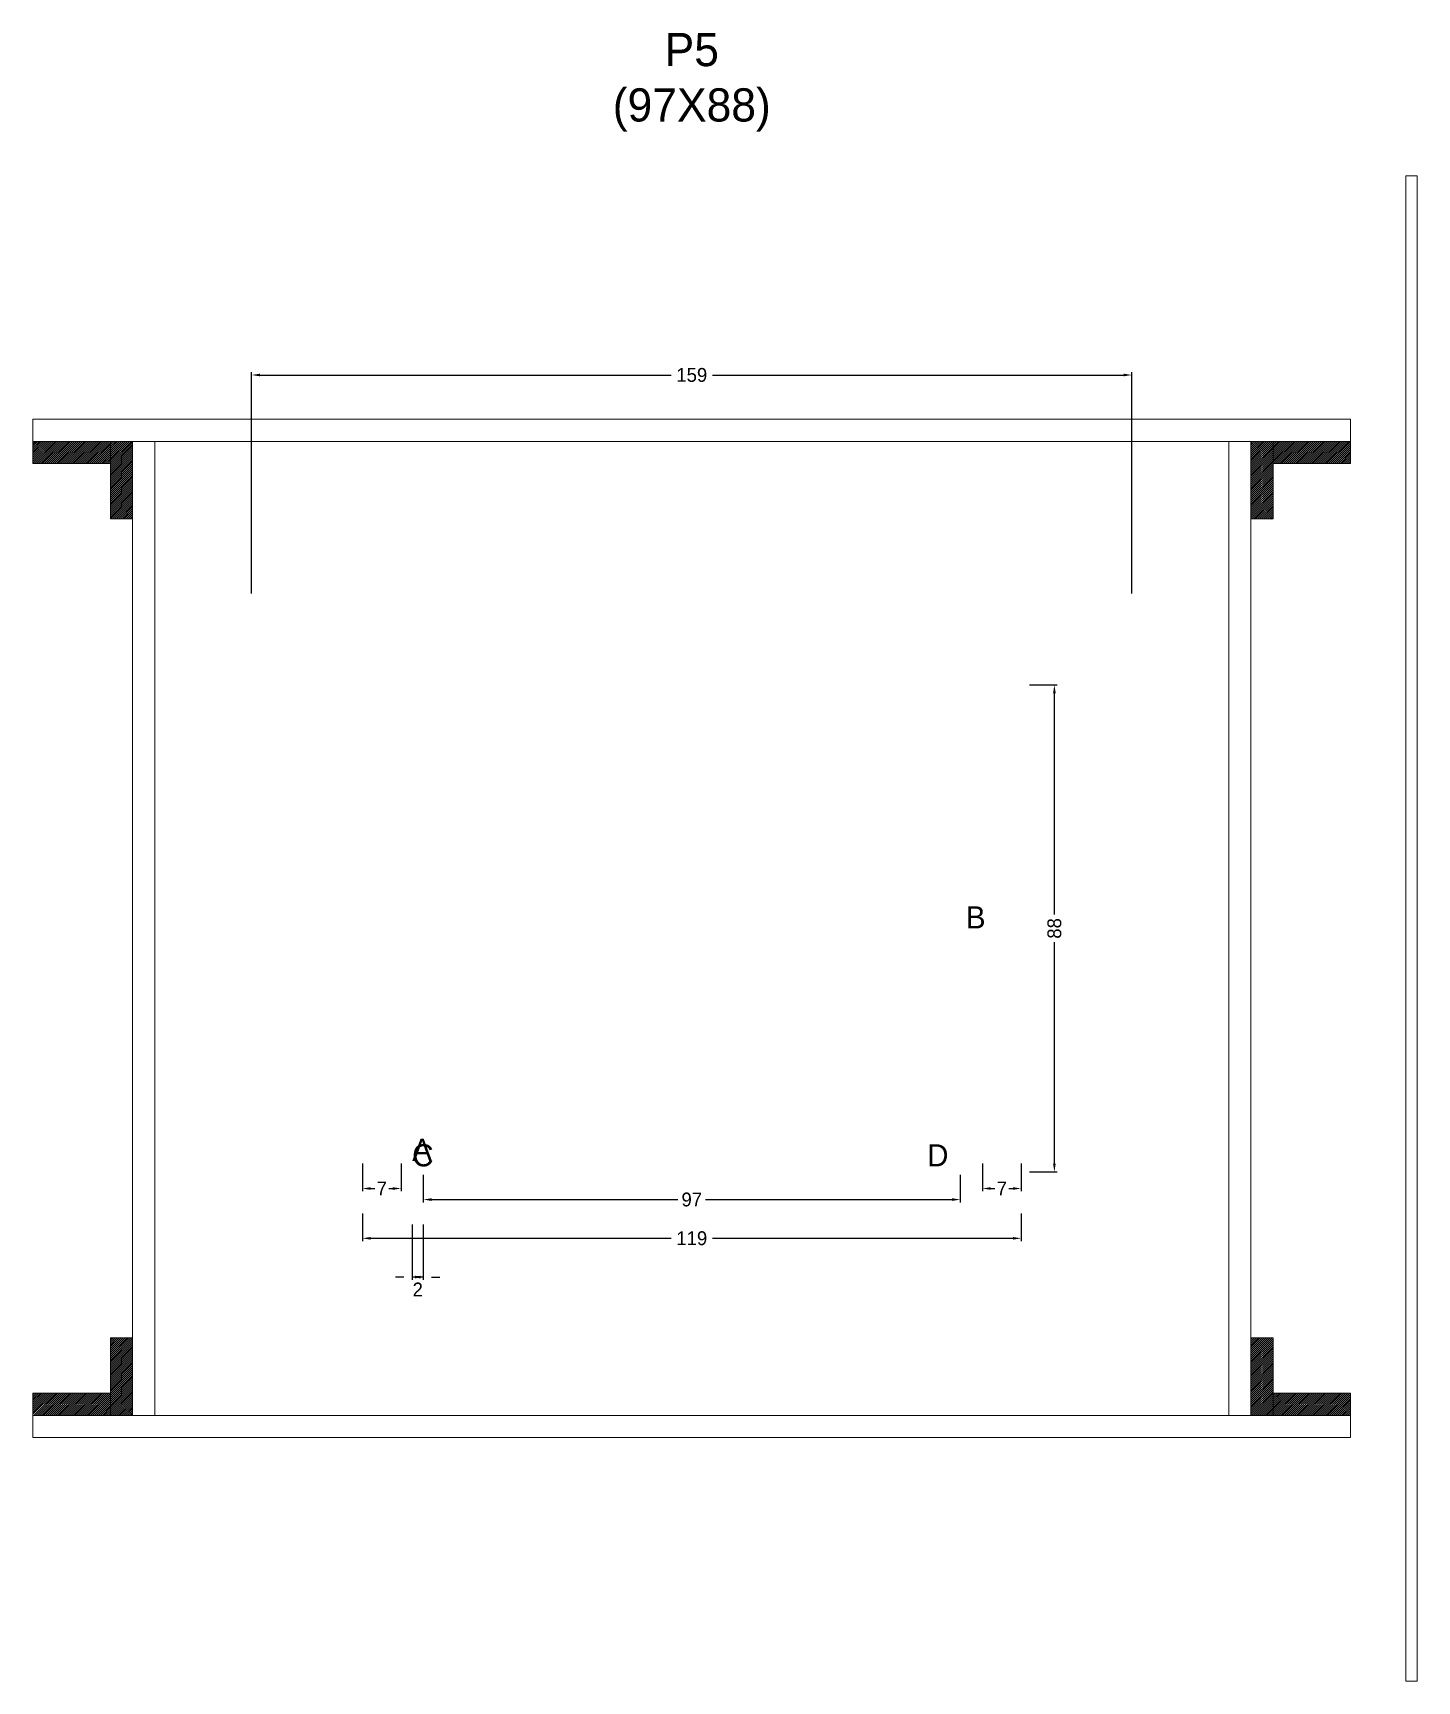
# Model space of a CAD drawing. Header units: centimetres. Extents: x -10500 to 4141, y -7986 to 295.
# Drawn here: x -119 to 131, y -1516 to -1218.2 of the extents above; entities that cross this region are included whole.
import ezdxf

# ---------------------------------------------------------------- set-up
doc = ezdxf.new("R2010")
doc.units = ezdxf.units.CM
for name, color, linetype in [('COTA', 241, 'Continuous'), ('Hachura', 251, 'Continuous'), ('NOMENCLATURA', 7, 'Continuous'), ('SARRAFO', 251, 'Continuous')]:
    doc.layers.add(name, color=color, linetype=linetype)
doc.dimstyles.new('cotax2', dxfattribs={"dimtxt": 2.5, "dimasz": 1.5, "dimexe": 0.5, "dimexo": 0.5, "dimgap": 0.5, "dimtad": 1, "dimcen": 2.5, "dimazin": 3, "dimtfac": 1, "dimtmove": 0, "dimatfit": 3})

msp = doc.modelspace()

# ---------------------------------------------------------------- texts
at = {"layer": 'NOMENCLATURA'}
for s, p in [('B', (49.5, -1380)), ('A', (-50.5, -1422)), ('C', (-50.5, -1423)), ('D', (42.5, -1423))]:
    msp.add_text(s, height=4, dxfattribs=at).set_placement(p)
at = {"layer": 'NOMENCLATURA', "insert": (0, -1236), "char_height": 6, "attachment_point": 8}
msp.add_mtext('P5\\P(97X88)', dxfattribs=at)

# ---------------------------------------------------------------- blocks, each defined once
blk = doc.blocks.new('_CLOSEDFILLED')
at = {"color": 0, "linetype": 'BYBLOCK'}
blk.add_solid([(-1, 0.16), (0, 0), (-1, -0.16)], dxfattribs=at)
blk = doc.blocks.new('*D118')
for p, q in [((-59.5, -1431.5), (-59.5, -1436.5)), ((59.5, -1431.5), (59.5, -1436.5)), ((-58, -1436), (-3.75, -1436)), ((3.75, -1436), (58, -1436))]:
    blk.add_line(p, q)
at = {"layer": 'Defpoints'}
for p in [(-59.5, -1431), (59.5, -1431), (-59.5, -1436)]:
    blk.add_point(p, dxfattribs=at)
at = {"layer": 'COTA', "xscale": 1.5, "yscale": 1.5, "rotation": 180}
blk.add_blockref('_CLOSEDFILLED', (-59.5, -1436), dxfattribs=at)
at = {"layer": 'COTA', "xscale": 1.5, "yscale": 1.5}
blk.add_blockref('_CLOSEDFILLED', (59.5, -1436), dxfattribs=at)
at = {"layer": 'COTA', "insert": (0, -1436), "char_height": 2.5, "attachment_point": 5}
blk.add_mtext('119', dxfattribs=at)
blk = doc.blocks.new('*D119')
for p, q in [((-48.5, -1424.5), (-48.5, -1429.5)), ((48.5, -1424.5), (48.5, -1429.5)), ((-47, -1429), (-2.5, -1429)), ((2.5, -1429), (47, -1429))]:
    blk.add_line(p, q)
at = {"layer": 'Defpoints'}
for p in [(-48.5, -1424), (48.5, -1424), (-48.5, -1429)]:
    blk.add_point(p, dxfattribs=at)
at = {"layer": 'COTA', "xscale": 1.5, "yscale": 1.5, "rotation": 180}
blk.add_blockref('_CLOSEDFILLED', (-48.5, -1429), dxfattribs=at)
at = {"layer": 'COTA', "xscale": 1.5, "yscale": 1.5}
blk.add_blockref('_CLOSEDFILLED', (48.5, -1429), dxfattribs=at)
at = {"layer": 'COTA', "insert": (0, -1429), "char_height": 2.5, "attachment_point": 5}
blk.add_mtext('97', dxfattribs=at)
blk = doc.blocks.new('*D120')
for p, q in [((61, -1336), (66, -1336)), ((65.5, -1377.5), (65.5, -1337.5)), ((65.5, -1422.5), (65.5, -1382.5)), ((61, -1424), (66, -1424))]:
    blk.add_line(p, q)
at = {"layer": 'Defpoints'}
for p in [(60.5, -1336), (60.5, -1424), (65.5, -1424)]:
    blk.add_point(p, dxfattribs=at)
at = {"layer": 'COTA', "xscale": 1.5, "yscale": 1.5}
for p, rotation in [((65.5, -1336), 90), ((65.5, -1424), 270)]:
    blk.add_blockref('_CLOSEDFILLED', p, dxfattribs=dict(at, rotation=rotation))
at = {"layer": 'COTA', "insert": (65.5, -1380), "char_height": 2.5, "attachment_point": 5, "rotation": 90}
blk.add_mtext('88', dxfattribs=at)
blk = doc.blocks.new('*D121')
for p, q in [((-59.5, -1422.5), (-59.5, -1427.5)), ((-52.5, -1422.5), (-52.5, -1427.5)), ((-58, -1427), (-57.25, -1427)), ((-54.75, -1427), (-54, -1427))]:
    blk.add_line(p, q)
at = {"layer": 'Defpoints'}
for p in [(-59.5, -1422), (-52.5, -1422), (-59.5, -1427)]:
    blk.add_point(p, dxfattribs=at)
at = {"layer": 'COTA', "xscale": 1.5, "yscale": 1.5, "rotation": 180}
blk.add_blockref('_CLOSEDFILLED', (-59.5, -1427), dxfattribs=at)
at = {"layer": 'COTA', "xscale": 1.5, "yscale": 1.5}
blk.add_blockref('_CLOSEDFILLED', (-52.5, -1427), dxfattribs=at)
at = {"layer": 'COTA', "insert": (-56, -1427), "char_height": 2.5, "attachment_point": 5}
blk.add_mtext('7', dxfattribs=at)
blk = doc.blocks.new('*D122')
for p, q in [((52.5, -1422.5), (52.5, -1427.5)), ((59.5, -1422.5), (59.5, -1427.5)), ((54, -1427), (54.75, -1427)), ((57.25, -1427), (58, -1427))]:
    blk.add_line(p, q)
at = {"layer": 'Defpoints'}
for p in [(52.5, -1422), (59.5, -1422), (52.5, -1427)]:
    blk.add_point(p, dxfattribs=at)
at = {"layer": 'COTA', "xscale": 1.5, "yscale": 1.5, "rotation": 180}
blk.add_blockref('_CLOSEDFILLED', (52.5, -1427), dxfattribs=at)
at = {"layer": 'COTA', "xscale": 1.5, "yscale": 1.5}
blk.add_blockref('_CLOSEDFILLED', (59.5, -1427), dxfattribs=at)
at = {"layer": 'COTA', "insert": (56, -1427), "char_height": 2.5, "attachment_point": 5}
blk.add_mtext('7', dxfattribs=at)
blk = doc.blocks.new('*D123')
for p, q in [((-79.5, -1319.5), (-79.5, -1279.5)), ((-78, -1280), (-3.75, -1280)), ((3.75, -1280), (78, -1280)), ((79.5, -1319.5), (79.5, -1279.5))]:
    blk.add_line(p, q)
at = {"layer": 'Defpoints'}
for p in [(-79.5, -1280), (-79.5, -1320), (79.5, -1320)]:
    blk.add_point(p, dxfattribs=at)
at = {"layer": 'COTA', "xscale": 1.5, "yscale": 1.5, "rotation": 180}
blk.add_blockref('_CLOSEDFILLED', (-79.5, -1280), dxfattribs=at)
at = {"layer": 'COTA', "xscale": 1.5, "yscale": 1.5}
blk.add_blockref('_CLOSEDFILLED', (79.5, -1280), dxfattribs=at)
at = {"layer": 'COTA', "insert": (0, -1280), "char_height": 2.5, "attachment_point": 5}
blk.add_mtext('159', dxfattribs=at)

# ---------------------------------------------------------------- dimensions: what is measured, and where the dimension line sits
at = {"layer": 'COTA'}
for base, p1, p2, picture, middle in [((-79.5, -1280), (-79.5, -1320), (79.5, -1320), '*D123', (0, -1280)), ((-59.5, -1427), (-59.5, -1422), (-52.5, -1422), '*D121', (-56, -1427)), ((52.5, -1427), (52.5, -1422), (59.5, -1422), '*D122', (56, -1427)), ((-48.5, -1429), (-48.5, -1424), (48.5, -1424), '*D119', (0, -1429)), ((-59.5, -1436), (-59.5, -1431), (59.5, -1431), '*D118', (0, -1436))]:
    dim = msp.add_linear_dim(base=base, p1=p1, p2=p2, dimstyle='cotax2', dxfattribs=at)
    dim.commit()
    dim.dimension.update_dxf_attribs({"geometry": picture, "text_midpoint": middle})
dim = msp.add_linear_dim(base=(65.5, -1424), p1=(60.5, -1424), p2=(60.5, -1336), angle=90, dimstyle='cotax2', dxfattribs=at)
dim.commit()
dim.dimension.update_dxf_attribs({"geometry": '*D120', "text_midpoint": (65.5, -1380)})
msp.add_linear_dim(base=(-48.5, -1443), p1=(-48.5, -1433), p2=(-50.5, -1433), dimstyle='cotax2', dxfattribs=at).render()

# ---------------------------------------------------------------- hatches: boundary and pattern name
at = {"layer": 'SARRAFO'}
h = msp.add_hatch(dxfattribs=at)
h.set_pattern_fill('SOLID', scale=2)
h.paths.add_polyline_path([(-119, -1296), (-105, -1296), (-105, -1292), (-119, -1292)])
h = msp.add_hatch(dxfattribs=at)
h.set_pattern_fill('SOLID', scale=2)
h.paths.add_polyline_path([(-105, -1306), (-101, -1306), (-101, -1292), (-105, -1292)])
h = msp.add_hatch(dxfattribs=at)
h.set_pattern_fill('SOLID', scale=2)
h.paths.add_polyline_path([(101, -1306), (105, -1306), (105, -1292), (101, -1292)])
h = msp.add_hatch(dxfattribs=at)
h.set_pattern_fill('SOLID', scale=2)
h.paths.add_polyline_path([(105, -1296), (119, -1296), (119, -1292), (105, -1292)])
h = msp.add_hatch(dxfattribs=at)
h.set_pattern_fill('SOLID', scale=2)
h.paths.add_polyline_path([(-105, -1468), (-101, -1468), (-101, -1454), (-105, -1454)])
h = msp.add_hatch(dxfattribs=at)
h.set_pattern_fill('SOLID', scale=2)
h.paths.add_polyline_path([(101, -1468), (105, -1468), (105, -1454), (101, -1454)])
h = msp.add_hatch(dxfattribs=at)
h.set_pattern_fill('SOLID', scale=2)
h.paths.add_polyline_path([(-119, -1468), (-105, -1468), (-105, -1464), (-119, -1464)])
h = msp.add_hatch(dxfattribs=at)
h.set_pattern_fill('SOLID', scale=2)
h.paths.add_polyline_path([(105, -1468), (119, -1468), (119, -1464), (105, -1464)])

# ---------------------------------------------------------------- linework, layer by layer
at = {"layer": 'Hachura', "lineweight": 13}
msp.add_lwpolyline([(129, -1516), (131, -1516), (131, -1244), (129, -1244)], close=True, dxfattribs=at)
at = {"layer": 'Hachura', "lineweight": 18}
for points in [[(-119, -1292), (119, -1292), (119, -1288), (-119, -1288)], [(-101, -1468), (-97, -1468), (-97, -1292), (-101, -1292)], [(97, -1468), (101, -1468), (101, -1292), (97, -1292)], [(-119, -1472), (119, -1472), (119, -1468), (-119, -1468)]]:
    msp.add_lwpolyline(points, close=True, dxfattribs=at)
at = {"layer": 'SARRAFO', "lineweight": 13}
for points in [[(-119, -1296), (-105, -1296), (-105, -1292), (-119, -1292)], [(-105, -1306), (-101, -1306), (-101, -1292), (-105, -1292)], [(101, -1306), (105, -1306), (105, -1292), (101, -1292)], [(105, -1296), (119, -1296), (119, -1292), (105, -1292)], [(-105, -1468), (-101, -1468), (-101, -1454), (-105, -1454)], [(101, -1468), (105, -1468), (105, -1454), (101, -1454)], [(-119, -1468), (-105, -1468), (-105, -1464), (-119, -1464)], [(105, -1468), (119, -1468), (119, -1464), (105, -1464)]]:
    msp.add_lwpolyline(points, close=True, dxfattribs=at)

msp.set_redraw_order([(e.dxf.handle, doc.entitydb.next_handle()) for e in msp.query("TEXT MTEXT ATTDEF DIMENSION ARC_DIMENSION")])  # texts and dimensions are drawn at this point

doc.saveas('drawing.dxf')
